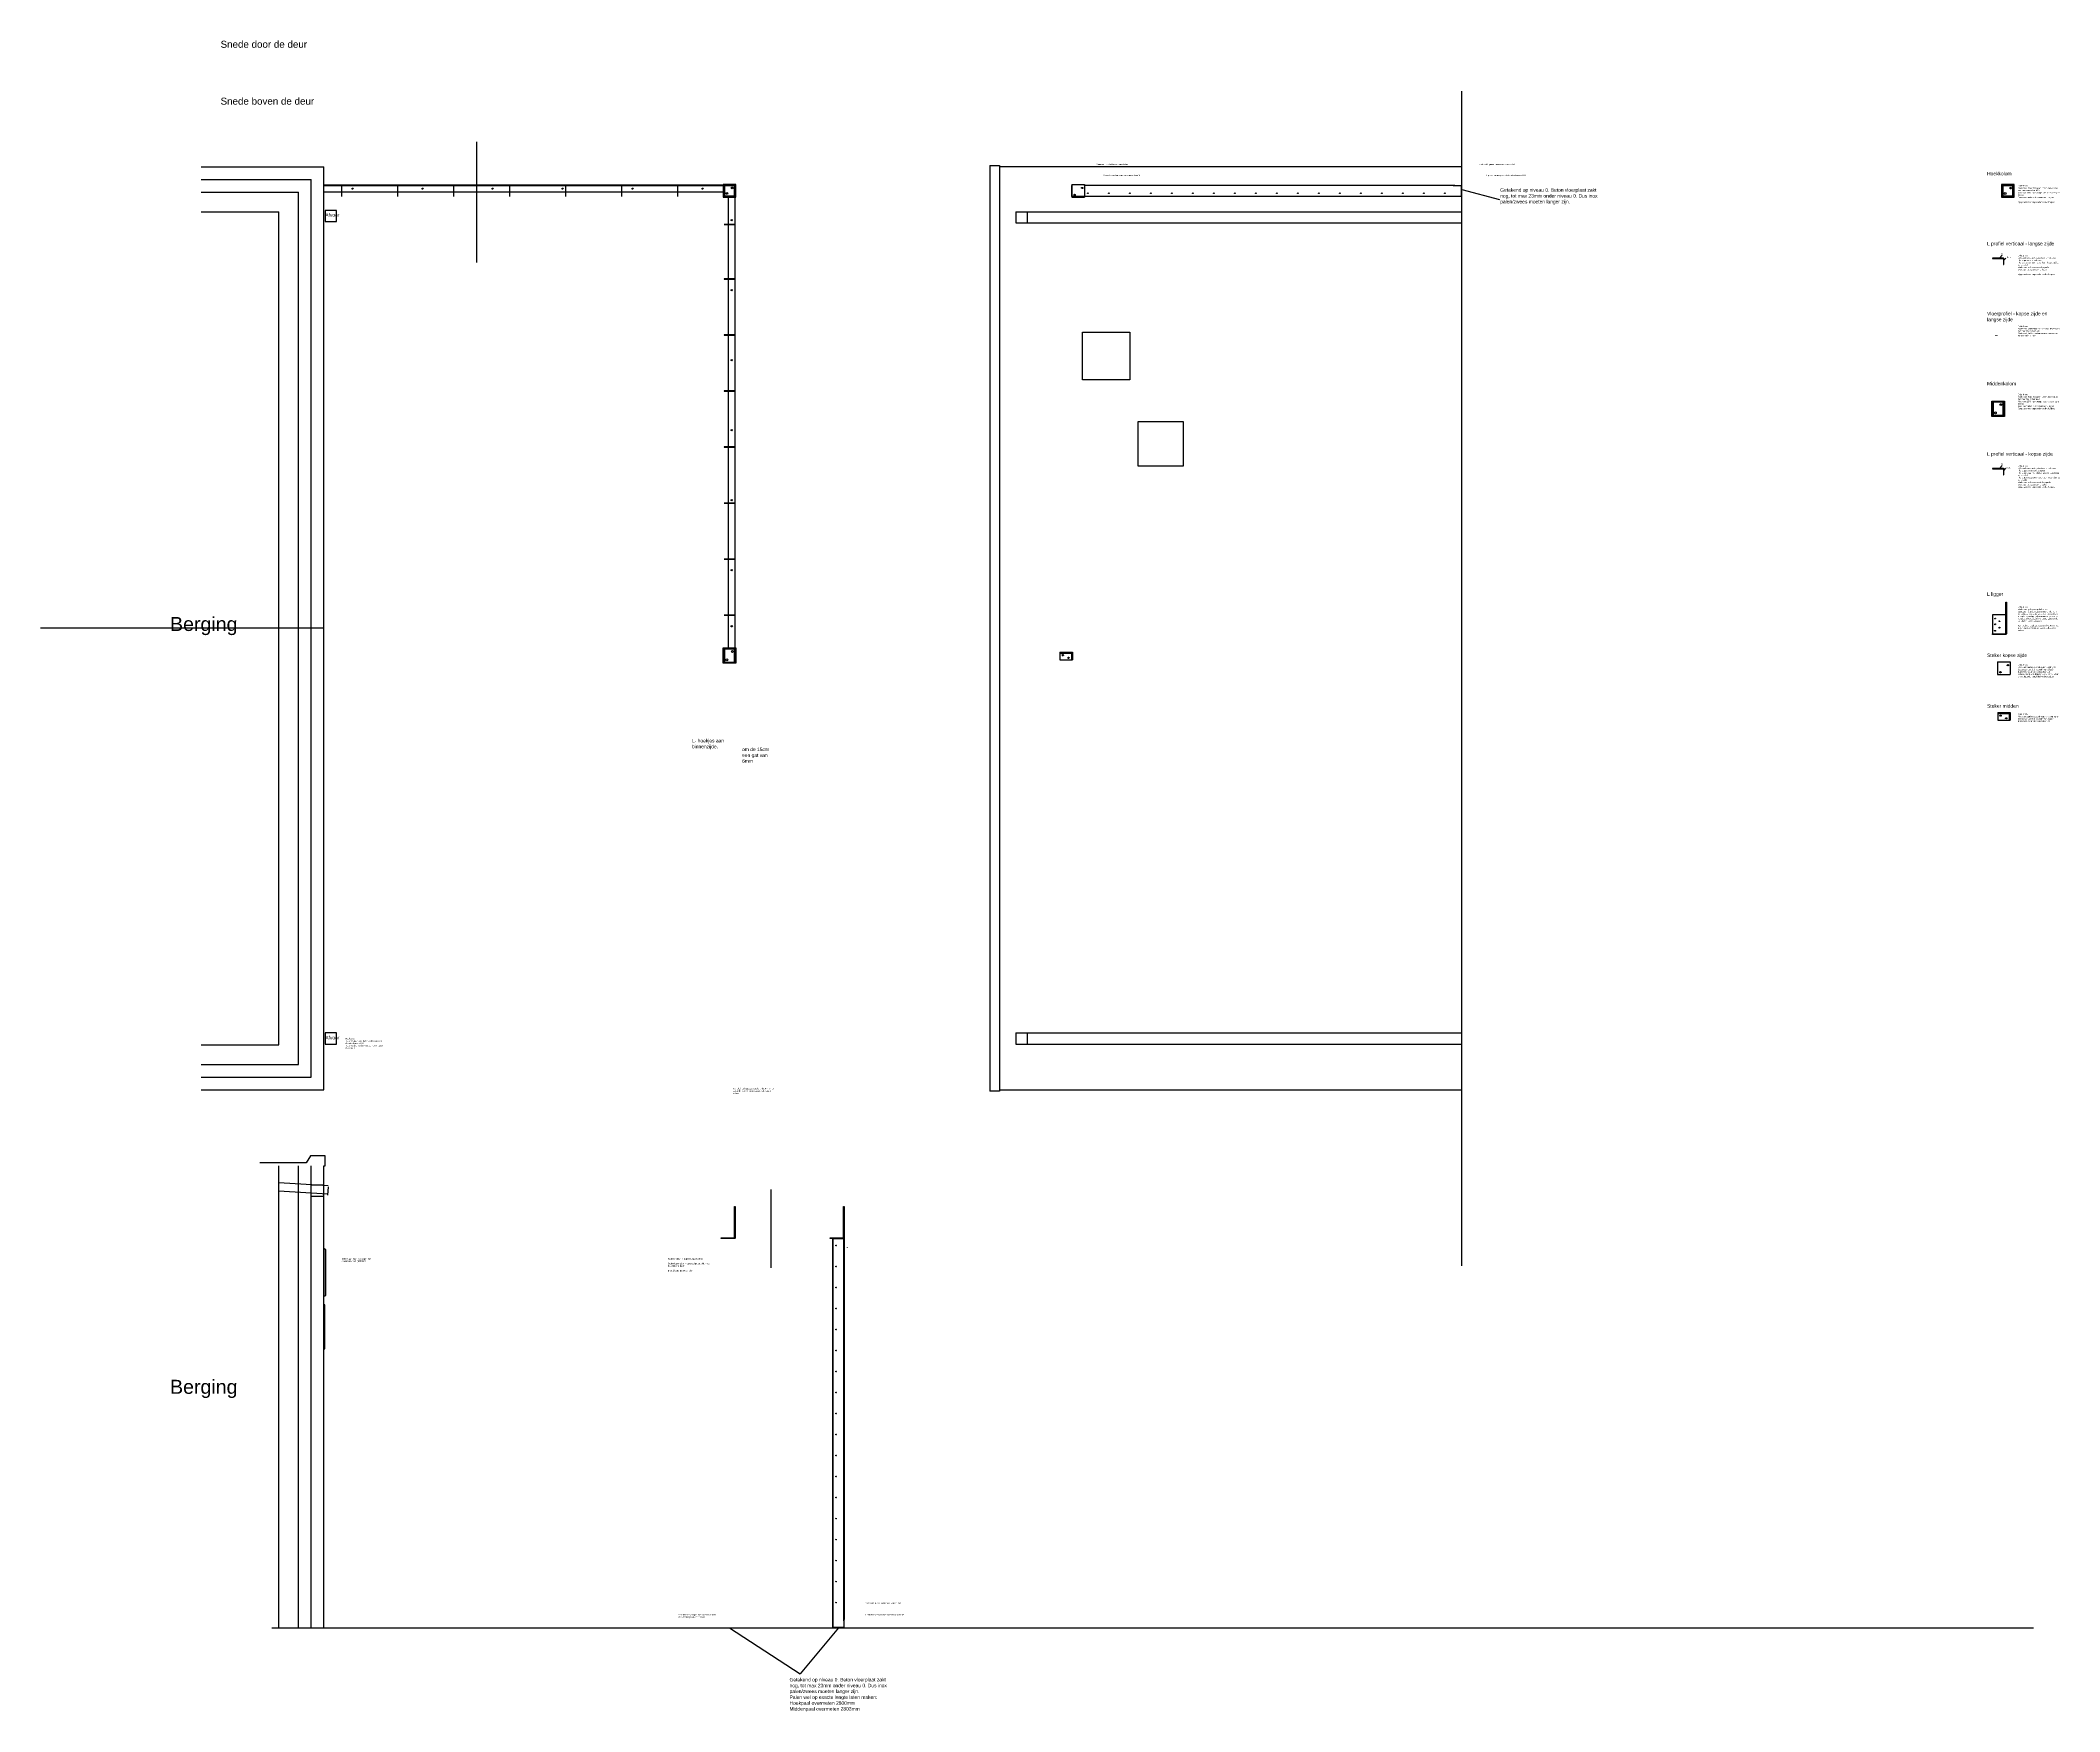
# Model space of a CAD drawing. Header units: millimetres. Extents: x -714 to 1525, y 184 to 1564.
# Drawn here: x 83 to 1525, y 184 to 1378 of the extents above; entities that cross this region are included whole.
import ezdxf

# ---------------------------------------------------------------- set-up
doc = ezdxf.new("R2010")
doc.units = ezdxf.units.MM
doc.linetypes.add('ACAD_ISO02W100', pattern=[15, 12, -3])
for name, color, linetype in [('Bestaande ruwbouw', 7, 'Continuous'), ('Staal', 20, 'Continuous'), ('Staal - kolommen', 20, 'Continuous'), ('Staal - L ligger', 20, 'Continuous'), ('Staal - L profielen verticaal', 20, 'Continuous'), ('Staal - vloerprofielen', 20, 'Continuous')]:
    doc.layers.add(name, color=color, linetype=linetype)
doc.layers.get('Staal - kolommen').off()
doc.layers.get('Staal - L ligger').off()
doc.layers.get('Staal - L profielen verticaal').off()
doc.layers.get('Staal - vloerprofielen').off()
doc.styles.get("Standard").update_dxf_attribs({"font": 'arial.ttf'})

# ---------------------------------------------------------------- blocks, each defined once
blk = doc.blocks.new('Middelkolom plan')
at = {"layer": 'Staal'}
for p, q in [((0, 9.3), (0, 0.7)), ((0.4, 9.3), (0.4, 0.7)), ((7.3, 10), (0.7, 10)), ((7.3, 9.6), (0.7, 9.6)), ((0.7, 0.4), (7.3, 0.4)), ((7.6, 0.7), (7.6, 9.3)), ((8, 0.7), (8, 9.3)), ((0.7, 0), (7.3, 0))]:
    blk.add_line(p, q, dxfattribs=at)
blk.add_lwpolyline([(-0.5, -0.5), (-0.5, 10.5), (8.5, 10.5), (8.5, -0.5)], close=True, dxfattribs=at)
for centre in [(2.05, 2.05), (5.95, 7.95)]:
    blk.add_circle(centre, 0.65, dxfattribs=at)
for centre, radius, start, end in [((0.7, 9.3), 0.7, 90, 180), ((0.7, 0.7), 0.7, 180, 270), ((0.7, 9.3), 0.3, 90, 180), ((0.7, 0.7), 0.3, 180, 270), ((7.3, 9.3), 0.7, 360, 90), ((7.3, 9.3), 0.3, 0, 90), ((7.3, 0.7), 0.7, 270, 0), ((7.3, 0.7), 0.3, 270, 0)]:
    blk.add_arc(centre, radius, start, end, dxfattribs=at)
blk = doc.blocks.new('Vloerprofiel kopse zijde')
at = {"layer": 'Staal'}
blk.add_lwpolyline([(0, 0), (285.7, 0), (285.7, -0.3), (285.2, -0.3), (285.2, -5), (0, -5), (0, -0.3), (285.7, -0.3), (285.7, 0), (0, 0), (0, -0.3)], dxfattribs=at)
for centre in [(20.5, -2.5), (70.5, -2.5), (120.5, -2.5), (170.5, -2.5), (220.5, -2.5), (270.5, -2.5)]:
    blk.add_circle(centre, 0.35, dxfattribs=at)
blk = doc.blocks.new('Vloerprofiel langse zijde')
at = {"layer": 'Staal'}
blk.add_lwpolyline([(5, 318), (4.7, 318), (4.7, 317.5), (0, 317.5), (0, -4.5), (4.7, -4.5), (4.7, -5), (5, -5), (5, 318), (4.7, 318), (4.7, -5)], dxfattribs=at)
for centre in [(2.5, 301), (2.5, 251), (2.5, 201), (2.5, 151), (2.5, 101), (2.5, 51), (2.5, 11)]:
    blk.add_circle(centre, 0.45, dxfattribs=at)
blk = doc.blocks.new('L profiel verticaal voor langse zijde')
at = {"layer": 'Staal'}
for p, q in [((2, 0), (2, -0.2)), ((2.5, 0), (2.5, -0.2)), ((7.6, 0), (7.6, -0.2)), ((8, -2), (7.8, -2)), ((8, -2.5), (7.8, -2.5))]:
    blk.add_line(p, q, dxfattribs=at)
blk.add_lwpolyline([(7.6, 0), (0, 0), (0, -0.2), (7.6, -0.2, -0.414214), (7.8, -0.4), (7.8, -4.5), (8, -4.5), (8, -0.4, 0.414214)], format="xyb", close=True, dxfattribs=at)
blk = doc.blocks.new('Hoekkolom plan')
at = {"layer": 'Staal'}
blk.add_lwpolyline([(0.5, 0.5), (-8.5, 0.5), (-8.5, -8), (-8.5, -8.5), (-8, -8.5), (0.5, -8.5)], close=True, dxfattribs=at)
for points in [[(-0.7, 0), (-7.3, 0, 0.4142136), (-8, -0.7), (-8, -7.3, 0.4142136), (-7.3, -8), (-0.7, -8, 0.4142136), (0, -7.3), (0, -0.7, 0.4142136)], [(-0.7, -0.4), (-7.3, -0.4, 0.4142136), (-7.6, -0.7), (-7.6, -7.3, 0.4142136), (-7.3, -7.6), (-0.7, -7.6, 0.4142136), (-0.4, -7.3), (-0.4, -0.7, 0.4142136)]]:
    blk.add_lwpolyline(points, format="xyb", close=True, dxfattribs=at)
for centre in [(-5.95, -5.95), (-2.05, -2.05)]:
    blk.add_circle(centre, 0.65, dxfattribs=at)
blk = doc.blocks.new('L profiel verticaal voor kopse zijde')
at = {"color": 1}
blk.add_line((0, 4.5), (0, 4.3), dxfattribs=at)
for p, q in [((2, 4.5), (2, 4.3)), ((2, 4.3), (2.5, 4.3)), ((2.5, 4.3), (2.5, 4.5))]:
    blk.add_line(p, q)
at = {"layer": 'Staal'}
for p, q in [((7.6, 4.5), (0, 4.5)), ((0, 4.3), (7.6, 4.3)), ((7.6, 4.5), (7.6, 4.3)), ((7.8, 4.1), (7.8, 0)), ((8, 2.5), (7.8, 2.5)), ((8, 2), (7.8, 2)), ((7.8, 0), (8, 0)), ((8, 0), (8, 4.1))]:
    blk.add_line(p, q, dxfattribs=at)
for radius, start in [(0.4, 0), (0.2, 360)]:
    blk.add_arc((7.6, 4.1), radius, start, 90, dxfattribs=at)
blk = doc.blocks.new('L ligger')
at = {"layer": 'Staal'}
for p, q in [((9.6, 19.25), (10, 19.25)), ((9.6, 18.75), (10, 18.75)), ((9.6, 7.9), (10, 7.9)), ((9.6, 7.4), (10, 7.4))]:
    blk.add_line(p, q, dxfattribs=at)
blk.add_lwpolyline([(0, 0.4), (9.3, 0.4, 0.4142136), (9.6, 0.7), (9.6, 23), (10, 23), (10, 0.6, -0.4142136), (9.4, 0), (0, 0)], format="xyb", close=True, dxfattribs=at)
blk = doc.blocks.new('L profiel verticaal voor kopse zijde zijaanzicht')
for p, q in [((11.3, -0.3), (11.3, 0)), ((11.8, -0.3), (11.8, 0)), ((26.3, -0.3), (26.3, 0)), ((26.8, -0.3), (26.8, 0)), ((41.3, -0.3), (41.3, 0)), ((41.8, -0.3), (41.8, 0)), ((56.3, -0.3), (56.3, 0)), ((56.8, -0.3), (56.8, 0)), ((71.3, -0.3), (71.3, 0)), ((71.8, -0.3), (71.8, 0)), ((86.3, -0.3), (86.3, 0)), ((86.8, -0.3), (86.8, 0)), ((101.3, -0.3), (101.3, 0)), ((101.8, -0.3), (101.8, 0)), ((116.3, -0.3), (116.3, 0)), ((116.8, -0.3), (116.8, 0)), ((131.3, -0.3), (131.3, 0)), ((131.8, -0.3), (131.8, 0)), ((146.3, -0.3), (146.3, 0)), ((146.8, -0.3), (146.8, 0)), ((161.3, -0.3), (161.3, 0)), ((161.8, -0.3), (161.8, 0)), ((176.3, -0.3), (176.3, 0)), ((176.8, -0.3), (176.8, 0)), ((191.3, -0.3), (191.3, 0)), ((191.8, -0.3), (191.8, 0)), ((206.3, -0.3), (206.3, 0)), ((206.8, -0.3), (206.8, 0)), ((221.3, -0.3), (221.3, 0)), ((221.8, -0.3), (221.8, 0)), ((236.3, -0.3), (236.3, 0)), ((236.8, -0.3), (236.8, 0)), ((251.3, -0.3), (251.3, 0)), ((251.8, -0.3), (251.8, 0)), ((266.3, -0.3), (266.3, 0)), ((266.8, -0.3), (266.8, 0)), ((9, -0.3), (0, -0.3))]:
    blk.add_line(p, q)
at = {"layer": 'Staal'}
blk.add_lwpolyline([(273.4, -0.3), (9, -0.3), (9, 0), (272.4, 0), (272.4, -0.3), (273.4, -0.3), (278.1, -0.3), (278.1, -8), (0, -8), (0, -0.3)], dxfattribs=at)
for centre in [(11.4, -5.8), (26.4, -5.8), (41.4, -5.8), (56.4, -5.8), (71.4, -5.8), (86.4, -5.8), (101.4, -5.8), (116.4, -5.8), (131.4, -5.8), (146.4, -5.8), (161.4, -5.8), (176.4, -5.8), (191.4, -5.8), (206.4, -5.8), (221.4, -5.8), (236.4, -5.8), (251.4, -5.8), (266.4, -5.8)]:
    blk.add_circle(centre, 0.25, dxfattribs=at)
blk = doc.blocks.new('L profiel verticaal voor langse zijde zijaanzicht')
for p, q in [((-0.3, -4.8), (0, -4.8)), ((-0.3, -5.3), (0, -5.3)), ((-0.3, -19.8), (0, -19.8)), ((-0.3, -20.3), (0, -20.3)), ((-0.3, -34.8), (0, -34.8)), ((-0.3, -35.3), (0, -35.3)), ((-0.3, -49.8), (0, -49.8)), ((-0.3, -50.3), (0, -50.3)), ((-0.3, -64.8), (0, -64.8)), ((-0.3, -65.3), (0, -65.3)), ((-0.3, -79.8), (0, -79.8)), ((-0.3, -80.3), (0, -80.3)), ((-0.3, -94.8), (0, -94.8)), ((-0.3, -95.3), (0, -95.3)), ((-0.3, -109.8), (0, -109.8)), ((-0.3, -110.3), (0, -110.3)), ((-0.3, -124.8), (0, -124.8)), ((-0.3, -125.3), (0, -125.3)), ((-0.3, -139.8), (0, -139.8)), ((-0.3, -140.3), (0, -140.3)), ((-0.3, -154.8), (0, -154.8)), ((-0.3, -155.3), (0, -155.3)), ((-0.3, -169.8), (0, -169.8)), ((-0.3, -170.3), (0, -170.3)), ((-0.3, -184.8), (0, -184.8)), ((-0.3, -185.3), (0, -185.3)), ((-0.3, -199.8), (0, -199.8)), ((-0.3, -200.3), (0, -200.3)), ((-0.3, -214.8), (0, -214.8)), ((-0.3, -215.3), (0, -215.3)), ((-0.3, -229.8), (0, -229.8)), ((-0.3, -230.3), (0, -230.3)), ((-0.3, -244.8), (0, -244.8)), ((-0.3, -245.3), (0, -245.3)), ((-0.3, -259.8), (0, -259.8)), ((-0.3, -260.3), (0, -260.3))]:
    blk.add_line(p, q)
at = {"layer": 'Staal'}
blk.add_lwpolyline([(-0.3, -273), (-0.3, 0), (0, 0), (0, -272), (-0.3, -272), (-0.3, -273), (-0.3, -277.7), (-8, -277.7), (-8, 0), (-0.3, 0)], dxfattribs=at)
for centre in [(-5.8, -5), (-5.8, -20), (-5.8, -35), (-5.8, -50), (-5.8, -65), (-5.8, -80), (-5.8, -95), (-5.8, -110), (-5.8, -125), (-5.8, -140), (-5.8, -155), (-5.8, -170), (-5.8, -185), (-5.8, -200), (-5.8, -215), (-5.8, -230), (-5.8, -245), (-5.8, -260)]:
    blk.add_circle(centre, 0.25, dxfattribs=at)
blk = doc.blocks.new('L profiel horizontaal als steker - kops zicht - kopse zijde bis')
at = {"layer": 'Staal', "linetype": 'ACAD_ISO02W100', "ltscale": 0.03}
for p, q in [((-9, 0), (-9, -9)), ((-9, 0), (0, 0)), ((0, 0), (0, -9)), ((-9, -9), (0, -9))]:
    blk.add_line(p, q, dxfattribs=at)
for centre in [(-7, -7.5), (-1.6, -2.5)]:
    blk.add_circle(centre, 0.45, dxfattribs=at)
blk = doc.blocks.new('L profiel horizontaal als steker kops zicht')
at = {"color": 1}
blk.add_line((-8.5, -0.5), (-8.5, -0.7), dxfattribs=at)
at = {"layer": 'Staal', "linetype": 'ACAD_ISO02W100', "ltscale": 0.03}
for p, q in [((-9, 0), (-9, -5.5)), ((-9, 0), (0, 0)), ((0, 0), (0, -5.5)), ((-9, -5.5), (0, -5.5))]:
    blk.add_line(p, q, dxfattribs=at)
at = {"layer": 'Staal'}
for p, q in [((-0.9, -0.5), (-8.5, -0.5)), ((-8.5, -0.7), (-0.9, -0.7)), ((-0.7, -0.9), (-0.7, -5)), ((-0.7, -5), (-0.5, -5)), ((-0.5, -5), (-0.5, -0.9))]:
    blk.add_line(p, q, dxfattribs=at)
at = {"layer": 'Staal', "linetype": 'ACAD_ISO02W100', "ltscale": 0.03}
for centre in [(-7, -2.2), (-2.8, -4.1)]:
    blk.add_circle(centre, 0.45, dxfattribs=at)
at = {"layer": 'Staal'}
for radius, start in [(0.4, 0), (0.2, 360)]:
    blk.add_arc((-0.9, -0.9), radius, start, 90, dxfattribs=at)
blk = doc.blocks.new('Middenpaal vooraanzicht')
at = {"layer": 'Staal'}
blk.add_line((0, 0), (-8, 0), dxfattribs=at)
blk = doc.blocks.new('Vloerprofiel langse zijde - kops zicht')
at = {"layer": 'Staal'}
for p, q in [((-2.95, -4.7), (-2.95, -5)), ((-2.05, -4.7), (-2.05, -5))]:
    blk.add_line(p, q, dxfattribs=at)

msp = doc.modelspace()

# ---------------------------------------------------------------- linework, layer by layer
for p, q in [((394.6, 1305.5), (394.6, 1219.2)), ((285.6, 958), (83.2, 958)), ((659.4, 515.7), (659.4, 515.6))]:
    msp.add_line(p, q)
at = {"color": 1}
msp.add_line((1481.5, 897.3), (1481.5, 897.1), dxfattribs=at)
at = {"layer": 'Bestaande ruwbouw'}
for p, q in [((1098.2, 502.6), (1098.2, 1341.6)), ((197.9, 1287.5), (285.6, 1287.5)), ((285.6, 628.5), (285.6, 1287.5)), ((761.2, 1288.5), (761.2, 627.5)), ((761.2, 1288.5), (768.2, 1288.5)), ((768.2, 1288.5), (768.2, 627.5)), ((1098.2, 1287.5), (768.2, 1287.5)), ((197.9, 1278.5), (276.6, 1278.5)), ((197.9, 1269.5), (267.6, 1269.5)), ((267.6, 646.5), (267.6, 1269.5)), ((276.6, 637.5), (276.6, 1278.5)), ((1098.2, 1271.3), (1125.1, 1264.2)), ((197.9, 1255.5), (253.6, 1255.5)), ((253.6, 660.5), (253.6, 1255.5)), ((779.8, 1255.5), (779.8, 1247.5)), ((779.8, 1255.5), (787.8, 1255.5)), ((781.2, 1255.5), (1098.2, 1255.5)), ((787.8, 1255.5), (787.8, 1247.5)), ((779.8, 1247.5), (1098.2, 1247.5)), ((779.8, 669), (779.8, 661)), ((779.8, 669), (787.8, 669)), ((781.2, 669), (1098.2, 669)), ((787.8, 669), (787.8, 661)), ((197.9, 660.5), (253.6, 660.5)), ((779.8, 661), (1098.2, 661)), ((197.9, 646.5), (267.6, 646.5)), ((197.9, 637.5), (276.6, 637.5)), ((197.9, 628.5), (285.6, 628.5)), ((768.2, 627.5), (761.2, 627.5)), ((768.2, 628.5), (1098.2, 628.5)), ((276.1, 581.2), (273.1, 576.2)), ((286.6, 581.2), (276.1, 581.2)), ((286.6, 574.2), (286.6, 581.2)), ((273.1, 576.2), (239.9, 576.2)), ((253.6, 244.2), (253.6, 574.2)), ((267.6, 244.2), (267.6, 574.2)), ((276.6, 244.2), (276.6, 574.2)), ((285.6, 244.2), (285.6, 574.2)), ((285.6, 574.2), (286.6, 574.2)), ((253.6, 562.2), (288.6, 560.1)), ((253.6, 556.2), (288.3, 554.1)), ((285.6, 560.2), (276.6, 560.2)), ((285.6, 552.2), (276.6, 552.2)), ((285.6, 552.2), (285.6, 560.2)), ((285.6, 244.2), (285.6, 553.2)), ((288.6, 559.1), (288.3, 553.1)), ((604.9, 557.2), (604.9, 501.3)), ((285.6, 244.2), (285.6, 515.1)), ((248.6, 244.2), (1506.5, 244.2)), ((575.3, 244.2), (625.8, 211.4)), ((653.2, 244.2), (625.8, 211.4))]:
    msp.add_line(p, q, dxfattribs=at)
for points in [[(286.6, 1256.5), (286.6, 1248.5), (294.6, 1248.5), (294.6, 1256.5)], [(827.3, 1169.4), (861.3, 1169.4), (861.3, 1135.4), (827.3, 1135.4)], [(867.2, 1105.7), (899.2, 1105.7), (899.2, 1073.7), (867.2, 1073.7)], [(286.6, 669), (286.6, 661), (294.6, 661), (294.6, 669)], [(285.6, 515.1), (285.6, 481.1), (287.1, 481.6), (287.1, 514.2)], [(285.6, 475.2), (285.6, 443.2), (286.4, 443.4), (286.4, 474.8)]]:
    msp.add_lwpolyline(points, close=True, dxfattribs=at)
at = {"layer": 'Staal'}
for p, q in [((571.4, 1246.5), (573.6, 1246.5)), ((1482.3, 1222.4), (1484.1, 1224.6)), ((1485.3, 1220.9), (1486.9, 1222.4)), ((1477.3, 1072.2), (1477.3, 1072)), ((1477.3, 1072), (1478.8, 1072)), ((1479.3, 1072.2), (1479.3, 1072)), ((1479.8, 1072.2), (1479.8, 1072)), ((1482.3, 1072.2), (1484.1, 1074.4)), ((1485.3, 1070.7), (1486.9, 1072.3)), ((1489.1, 897.3), (1481.5, 897.3)), ((1481.5, 897.1), (1489.1, 897.1)), ((1489.3, 896.9), (1489.3, 892.8)), ((1489.5, 892.8), (1489.5, 896.9)), ((1489.3, 892.8), (1489.5, 892.8)), ((579, 545.2), (579, 541.2)), ((579.4, 542.2), (579.4, 522.8)), ((657.2, 542.2), (657.2, 522.8)), ((649.2, 522.2), (649.2, 381.6)), ((649.2, 522.2), (649.2, 381.6)), ((657.2, 522.2), (649.2, 522.2)), ((649.2, 522.2), (649.2, 244.7)), ((656.9, 522.2), (656.9, 289.4)), ((657.2, 522.2), (657.2, 381.6)), ((649.2, 244.2), (649.2, 244.2))]:
    msp.add_line(p, q, dxfattribs=at)
at = {"layer": 'Staal', "linetype": 'ACAD_ISO02W100', "ltscale": 0.03}
for p, q in [((1481, 897.8), (1481, 892.3)), ((1481, 897.8), (1490, 897.8)), ((1490, 897.8), (1490, 892.3)), ((1481, 892.3), (1490, 892.3))]:
    msp.add_line(p, q, dxfattribs=at)
at = {"layer": 'Staal'}
msp.add_lwpolyline([(579.9, 1275), (570.9, 1275), (570.9, 1266.5), (570.9, 1266), (571.4, 1266), (579.9, 1266)], close=True, dxfattribs=at)
for points in [[(578.7, 1274.5), (572.1, 1274.5, 0.414214), (571.4, 1273.8), (571.4, 1267.2, 0.414214), (572.1, 1266.5), (578.7, 1266.5, 0.414214), (579.4, 1267.2), (579.4, 1273.8, 0.414214)], [(578.7, 1274.1), (572.1, 1274.1, 0.414214), (571.8, 1273.8), (571.8, 1267.2, 0.414214), (572.1, 1266.9), (578.7, 1266.9, 0.414214), (579, 1267.2), (579, 1273.8, 0.414214)]]:
    msp.add_lwpolyline(points, format="xyb", close=True, dxfattribs=at)
at = {"layer": 'Staal', "linetype": 'ACAD_ISO02W100', "ltscale": 0.03}
msp.add_lwpolyline([(1486.9, 954.1), (1486.9, 967.7), (1477.3, 967.7), (1477.3, 954.1)], close=True, dxfattribs=at)
at = {"layer": 'Staal'}
for centre in [(573.4, 1268.6), (577.3, 1272.5)]:
    msp.add_circle(centre, 0.65, dxfattribs=at)
at = {"layer": 'Staal', "linetype": 'ACAD_ISO02W100', "ltscale": 0.03}
for centre, radius in [((1479.1, 965), 0.3), ((1479.1, 960.9), 0.3), ((1479.1, 956.3), 0.3), ((1482.2, 963.1), 0.3), ((1482.2, 958.5), 0.3), ((1483, 895.6), 0.45), ((1487.1, 893.7), 0.45)]:
    msp.add_circle(centre, radius, dxfattribs=at)
at = {"layer": 'Staal'}
for radius, start in [(0.4, 0), (0.2, 360)]:
    msp.add_arc((1489.1, 896.9), radius, start, 90, dxfattribs=at)

# ---------------------------------------------------------------- block references
for name, p in [('Hoekkolom plan', (1492.3, 1274.5)), ('L profiel verticaal voor langse zijde', (1477.3, 1222.4)), ('Middelkolom plan', (1477.3, 1109.8)), ('L profiel verticaal voor kopse zijde', (1477.3, 1067.7)), ('L ligger', (1477.3, 953.7))]:
    msp.add_blockref(name, p, dxfattribs=at)
at = {"layer": 'Staal - kolommen'}
msp.add_blockref('Middelkolom plan', (571.4, 933.5), dxfattribs=at)
at = {"layer": 'Staal - L ligger'}
for p in [(569.4, 522.2), (647.2, 522.2)]:
    msp.add_blockref('L ligger', p, dxfattribs=at)
at = {"layer": 'Staal - L profielen verticaal', "rotation": 90}
for name, p in [('L profiel verticaal voor kopse zijde', (302.7, 1266.5)), ('L profiel verticaal voor kopse zijde', (342.7, 1266.5)), ('L profiel verticaal voor kopse zijde', (382.7, 1266.5)), ('L profiel verticaal voor kopse zijde', (422.7, 1266.5)), ('L profiel verticaal voor kopse zijde', (462.7, 1266.5)), ('L profiel verticaal voor kopse zijde', (502.7, 1266.5)), ('L profiel verticaal voor kopse zijde', (542.7, 1266.5)), ('Vloerprofiel langse zijde - kops zicht', (1093.2, 1274.5))]:
    msp.add_blockref(name, p, dxfattribs=at)
at = {"layer": 'Staal - L profielen verticaal'}
for name, p in [('L profiel horizontaal als steker - kops zicht - kopse zijde bis', (828.8, 1275)), ('L profiel verticaal voor langse zijde', (571.4, 1246.5)), ('L profiel verticaal voor langse zijde', (571.4, 1207.5)), ('L profiel verticaal voor langse zijde', (571.4, 1167.5)), ('Vloerprofiel langse zijde - kops zicht', (1482.3, 1171.8)), ('L profiel verticaal voor langse zijde', (571.4, 1127.5)), ('L profiel verticaal voor langse zijde', (571.4, 1087.5)), ('L profiel verticaal voor langse zijde', (571.4, 1047.5)), ('L profiel verticaal voor langse zijde', (571.4, 1007.5)), ('L profiel verticaal voor langse zijde', (571.4, 967.5)), ('L profiel horizontaal als steker kops zicht', (820.3, 941)), ('L profiel horizontaal als steker - kops zicht - kopse zijde bis', (1489.9, 934.1)), ('Middenpaal vooraanzicht', (579.4, 522.2)), ('L profiel verticaal voor langse zijde zijaanzicht', (657.2, 522.2)), ('Vloerprofiel langse zijde - kops zicht', (657.2, 249.2))]:
    msp.add_blockref(name, p, dxfattribs=at)
at = {"layer": 'Staal - vloerprofielen'}
for name, p in [('Vloerprofiel kopse zijde', (285.6, 1274.5)), ('L profiel verticaal voor kopse zijde zijaanzicht', (819.8, 1274.5)), ('Vloerprofiel langse zijde', (574.4, 948.5))]:
    msp.add_blockref(name, p, dxfattribs=at)

# ---------------------------------------------------------------- texts
at = {"char_height": 2.5, "attachment_point": 1}
for s, width, insert in [('L- hoekjes aan binnenzijde. ', 23.242, (548.5, 879)), ('om de 15cm een gat van 6mm', 21.446, (584.3, 872.8))]:
    msp.add_mtext_dynamic_manual_height_columns(s, width=width, gutter_width=12.5, heights=[0], dxfattribs=dict(at, insert=insert))
at = {"layer": 'Bestaande ruwbouw', "attachment_point": 1}
for s, width, insert, char_height in [('Getekend op niveau 0. Beton vloerplaat zakt nog, tot max 23mm onder niveau 0. Dus inox palen/zwees moeten langer zijn.', 75.591, (1125.7, 1272.3), 2.5), ('Afvoer', 5.402, (286.7, 1254.4), 2.5), ('Berging', 75.981, (175.8, 966.1), 10), ('Afvoer', 5.402, (286.7, 666.9), 2.5), ('Berging', 75.981, (175.8, 421.3), 10), ('Getekend op niveau 0. Beton vloerplaat zakt nog, tot max 23mm onder niveau 0. Dus inox palen/zwees moeten langer zijn.\\PPalen wel op exacte lengte laten maken:\\PHoekpaal overmeten 2800mm\\PMiddenpaal overmeten 2803mm', 75.591, (618.2, 208.4), 2.5)]:
    msp.add_mtext_dynamic_manual_height_columns(s, width=width, gutter_width=12.5, heights=[0], dxfattribs=dict(at, insert=insert, char_height=char_height))
at = {"layer": 'Staal', "attachment_point": 1}
for s, width, gutter_width, heights, insert, char_height in [('Snede door de deur', 78.336, 49.7, [11.9], (211.9, 1377.6), 5), ('Snede boven de deur', 78.336, 49.7, [11.9], (211.9, 1337), 5), ('Verticaal L profiel lassen aan steker', 30.52, 12.5, [8.38], (837.5, 1289.8), 1), ('Verticaal L profiel lassen aan vloerprofiel', 30.52, 12.5, [8.38], (1110.9, 1289.8), 1), ('Hoekkolom', 29.396, 12.5, [0], (1473.4, 1284), 2.5), ('Steker bevestigen met doorsteekankers M8', 30.52, 12.5, [8.38], (842.4, 1282), 1), ('L profiel bevestigen met doorsteekankers M8', 30.52, 12.5, [8.38], (1115.8, 1282), 1), ('Dikte 4mm\\POnderaan: flens met gaten 13mm, bevestigen met doorsteekanker M12. \\PVoetplaat LOS, na montage pas de paal erop te lassen\\PBovenaan: niets -> te lassen aan L-ligger\\P\\POpgepast, overlengte rekenen ifv vloerpas', 29.711, 12.5, [14.2], (1495.5, 1274.6), 1), ('L profiel verticaal - langse zijde', 51.461, 12.5, [0], (1473.4, 1234), 2.5), ('lijf', 15.845, 12.5, [0], (1483.6, 1226.1), 1), ('flens', 15.845, 12.5, [0], (1487.4, 1223.5), 1), ('Dikte 2mm\\PLijf doorlopend: met gaten 5mm om de 15cm\\PFlens: gat 5mm om de 15cm\\PFlens onderaan 6cm korter laten ifv aansluiting op L profiel\\POnderaan: te lassen aan vloerprofiel\\PBovenaan: te lassen aan L-ligger\\P\\POpgepast, overlengte rekenen ifv vloerpas!', 30.52, 12.5, [17.4], (1495.5, 1224.7), 1), ('Vloerprofiel - kopse zijde en langse zijde', 46.877, 12.5, [0], (1473.4, 1184), 2.5), ('Dikte 3mm\\POnderaan: gaten 9mm om de 50cm, bevestigen met doorsteekankers M8\\POnderste lijf uit te werken om over voeten van kolommen te kunnen', 30.52, 12.5, [17.4], (1495.5, 1174.1), 1), ('Middenkolom', 29.396, 12.5, [0], (1473.4, 1134), 2.5), ('Dikte 4mm\\POnderaan: flens met gaten 13mm, bevestigen met doorsteekanker M12\\PVoetplaat LOS, na montage pas de paal erop te lassen\\PBovenaan: niets -> te lassen aan L-ligger\\POpgepast, overlengte rekenen ifv vloerpas!', 29.711, 12.5, [14.2], (1495.5, 1125.5), 1), ('L profiel verticaal - kopse zijde', 51.461, 12.5, [0], (1473.4, 1083.8), 2.5), ('lijf', 15.845, 12.5, [0], (1483.6, 1075.9), 1), ('retour ', 15.845, 12.5, [0], (1487.4, 1073.3), 1), ('Dikte 2mm\\PLijf doorlopend: met gaten 5mm om de 15cm\\PFlens: gaten 5mm om de 15cm\\PFlens: onderaan 6cm korter laten ifv aansluiting op L profiel\\PFlens: Bovenaan 9cm korter laten ifv aansluiting op L steker\\POnderaan: te lassen aan L vloerprofiel\\PBovenaan: te lassen aan L steker\\POpgepast, overlengte rekenen ifv vloerpas', 30.52, 12.5, [17.4], (1495.5, 1074.5), 1), ('L ligger', 46.877, 12.5, [0], (1473.4, 983.7), 2.5), ('Dikte 4mm\\POnderaan: te lassen op kolommen\\POpstaand lijf: 2 rijen gaten 5mm, om de 7cm\\P(enerzijds om eerst langs achter het regelwerk eraan te bevestigen, daarna om langs voor de hondjes te bevestigen in onderste gaten en de randbalk in bovenste gaten)\\P\\PAan uiteinde kopplaat voorzien dikte 4mm, met gaten diameter 6mm om laatste balk vast te zetten', 30.622, 12.5, [18.8], (1495.5, 973.8), 1), ('Steker kopse zijde', 46.877, 12.5, [0], (1473.4, 940), 2.5), ('Dikte 3mm\\PVoetplaat aan kopse zijde tegen berging: te lassen aan L profiel, voorzien van 2 gaten diameter 9 (voor M8 doorsteekanker)\\PIn bovenste vlak: 1 rij gaten 6mm, om de 50cm om opliggende houten balk te bevestigen', 30.52, 12.5, [17.4], (1495.5, 932.4), 1), ('Steker midden', 46.877, 12.5, [0], (1473.4, 903.8), 2.5), ('Dikte 3mm\\PVoetplaat aan kopse zijde tegen de berging: te lassen aan L profiel, voorzien van 2 gaten diameter 9 (voor M8 doorsteekanker)', 30.52, 12.5, [17.4], (1495.5, 897.2), 1), ('Hoekanker:\\PTe bevestigen door balk aan de muur met doorsteekankers M8\\PTe bevesting aan balk met schroeven, gaten diameter 6 ', 31.166, 12.5, [11.1], (301.2, 665.5), 1), ('Aan uiteinde kopplaat voorzien dikte 4mm, met gaten diameter 6mm om laatste balk vast te zetten', 30.763, 12.5, [6.52], (577.9, 629.8), 1), ('Stekers aan muur bevestigen met doorsteekankers (M8/M10?)', 30.52, 12.5, [8.38], (298.4, 508.2), 1), ('Steker midden -> in grote L ligger gelast\\P\\PSteker kopse zijde -> aan paal gelast, effen met bovenzijde L ligger\\P\\Pgrote L ligger gelast op palen', 30.846, 12.5, [13.1], (531.4, 508.2), 1), ('Verticaal L profiel lassen aan vloerprofiel', 30.52, 12.5, [8.38], (672.2, 262.4), 1), ('Voetplaten bevestigen met doorsteekankers M12, daarna palen erop lassen', 30.52, 12.5, [8.38], (538.4, 254), 1), ('L profiel bevestigen met doorsteekankers M8', 30.52, 12.5, [8.38], (672.2, 254), 1)]:
    msp.add_mtext_dynamic_manual_height_columns(s, width=width, gutter_width=gutter_width, heights=heights, dxfattribs=dict(at, insert=insert, char_height=char_height))

doc.saveas('drawing.dxf')
